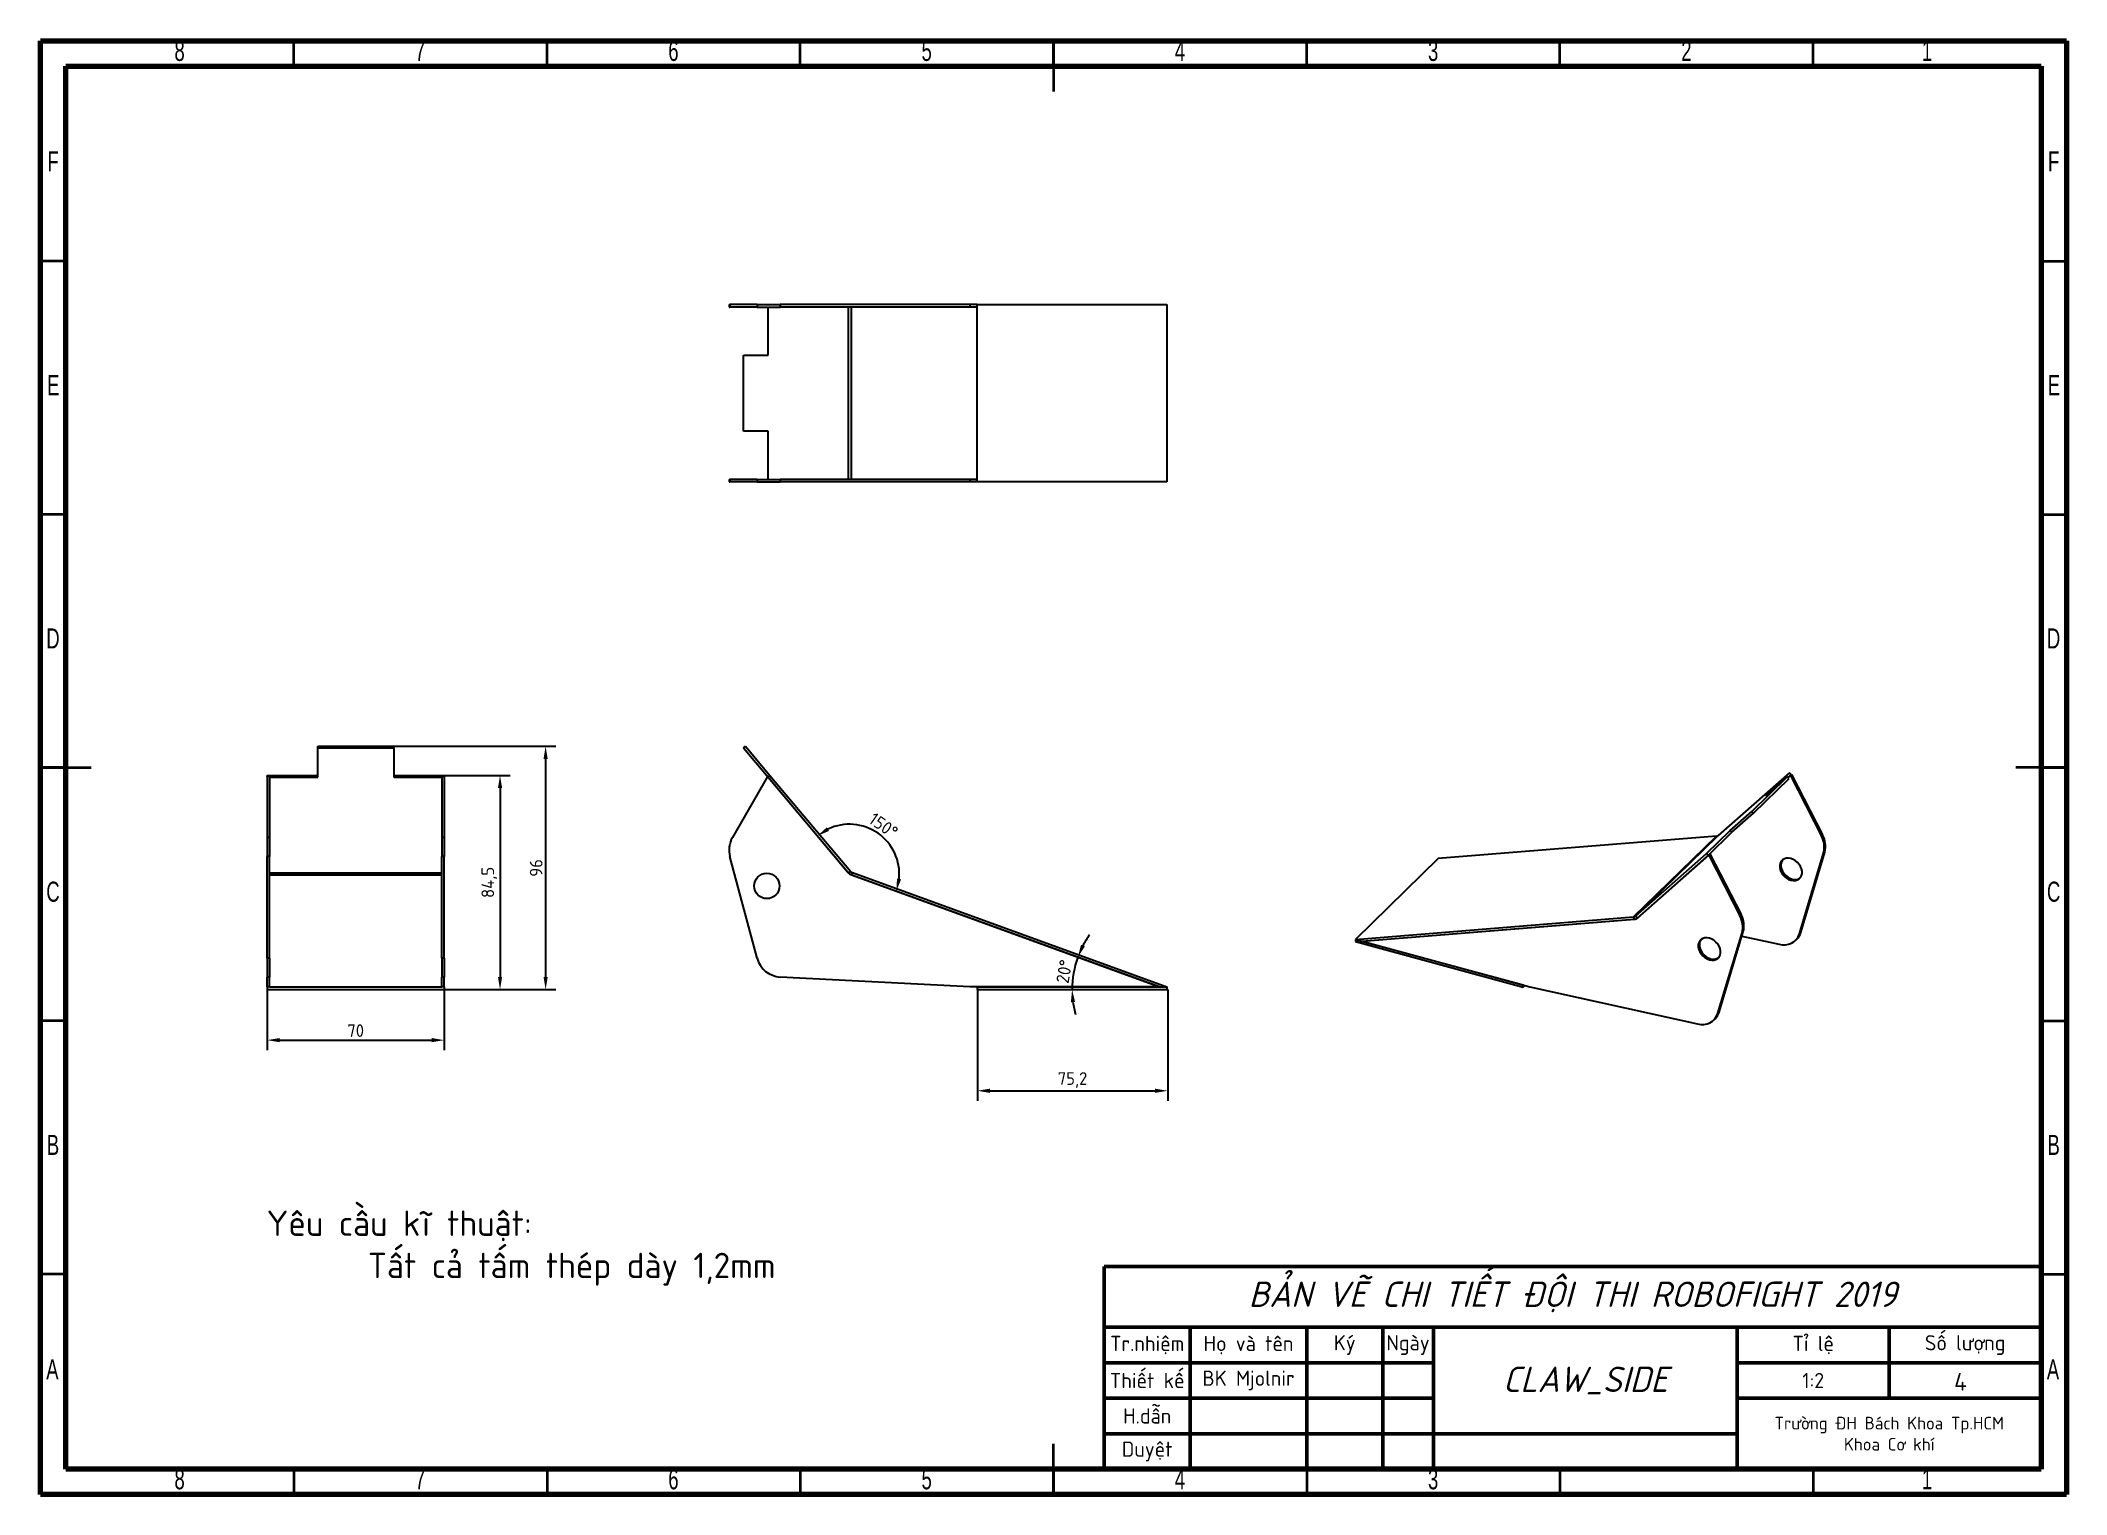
# Model space of a CAD drawing. Header units: millimetres. Extents: x -1615 to 4166, y 5 to 3174.
# Drawn here: x 2605.8 to 3005.8, y 775.9 to 1062.9 of the extents above; entities that cross this region are included whole.
import ezdxf

# ---------------------------------------------------------------- set-up
doc = ezdxf.new("R2010")
doc.units = ezdxf.units.MM
doc.header["$LTSCALE"] = 0.25
doc.header["$PDSIZE"] = -1
doc.linetypes.add('HIDDEN', pattern=[1.905, 1.27, -0.635])
doc.layers.get('0').update_dxf_attribs({"lineweight": 50})
for name, color, linetype, lineweight in [('kich thuoc', 1, 'Continuous', 25), ('Net dam', 7, 'Continuous', 50), ('van ban', 7, 'Continuous', 25)]:
    doc.layers.add(name, color=color, linetype=linetype, lineweight=lineweight)
doc.styles.add('SLDTEXTSTYLE0', font='TXT', dxfattribs={"width": 0.686449})
doc.styles.get("Standard").update_dxf_attribs({"font": ''})
doc.styles.add('tieng viet', font='')
doc.styles.get('Standard').set_extended_font_data('TCVN 7284')
doc.styles.get('tieng viet').set_extended_font_data('TCVN 7284')
doc.dimstyles.new('Ratio 2', dxfattribs={"dimtxt": 2.5, "dimasz": 2.5, "dimexe": 2, "dimexo": 0, "dimtad": 1, "dimtoh": 1, "dimdec": 1, "dimlfac": 2, "dimzin": 9, "dimtxsty": 'Standard', "dimcen": 2.5, "dimazin": 2, "dimtfac": 1, "dimtdec": 1, "dimtmove": 0, "dimatfit": 3, "dimfxl": 1, "dimtzin": 1, "dimarcsym": 0})

msp = doc.modelspace()

# ---------------------------------------------------------------- texts
at = {"color": 7, "linetype": 'Continuous', "lineweight": 0, "char_height": 3.969, "attachment_point": 2, "style": 'SLDTEXTSTYLE0'}
for s, insert in [('8', (2633.226, 1062.855)), ('7', (2680.726, 1062.855)), ('6', (2730.726, 1062.855)), ('5', (2780.726, 1062.855)), ('4', (2830.726, 1062.855)), ('3', (2880.726, 1062.855)), ('2', (2930.726, 1062.855)), ('1', (2978.226, 1062.855)), ('F', (2608.224, 1041.047)), ('F', (3003.224, 1041.047)), ('E', (2608.274, 996.855)), ('E', (3003.274, 996.855)), ('D', (2608.219, 946.855)), ('D', (3003.219, 946.855)), ('C', (2608.225, 896.855)), ('C', (3003.225, 896.855)), ('B', (2608.237, 846.855)), ('B', (3003.237, 846.855)), ('A', (2608.106, 802.547)), ('A', (3003.106, 802.547)), ('8', (2633.226, 780.855)), ('7', (2680.726, 780.855)), ('6', (2730.726, 780.855)), ('5', (2780.726, 780.855)), ('4', (2830.726, 780.855)), ('3', (2880.726, 780.855)), ('1', (2978.226, 780.855))]:
    msp.add_mtext(s, dxfattribs=dict(at, insert=insert))
at = {"layer": 'van ban', "insert": (2650.407, 831.92), "char_height": 5, "attachment_point": 1}
msp.add_mtext_dynamic_manual_height_columns('Yêu cầu kĩ thuật:\\P^ITất cả tấm thép dày 1,2mm^I', width=154.33451, gutter_width=17.5, heights=[0], dxfattribs=at)
at = {"layer": 'van ban', "style": 'tieng viet'}
for s, width, gutter_width, insert, char_height, attachment_point in [('{\\fTCVN 7284|b0|i1|c0|p34;BẢN VẼ CHI TIẾT ĐỘI THI ROBOFIGHT 2019}', 185, 12.5, (2908.266, 814.863), 5, 5), ('Số lượng', 30, 12.5, (2985.766, 805.363), 3, 5), ('Tr.nhiệm', 17, 12.5, (2824.266, 805.363), 3, 5), ('Họ và tên', 23, 12.5, (2844.266, 805.363), 3, 5), ('Ký', 15, 12.5, (2863.266, 805.363), 3, 5), ('Ngày', 10, 12.5, (2875.766, 805.363), 3, 5), ('Tỉ lệ', 30, 12.5, (2955.766, 805.363), 3, 5), ('Thiết kế', 17, 12.5, (2824.266, 798.363), 3, 5), ('BK Mjolnir', 23, 12.5, (2844.266, 798.363), 3, 5), ('{\\fTCVN 7284|b0|i1|c0|p34;CLAW_SIDE}', 60, 12.5, (2910.766, 798.363), 5, 5), ('1:2', 30, 12.5, (2955.766, 798.363), 3, 5), ('4', 30, 17.5, (2983.578, 799.864), 3.5, 1), ('H.dẫn', 17, 12.5, (2824.266, 791.363), 3, 5), ('\\pxsm1;Trường ĐH Bách Khoa Tp.HCM\\PKhoa Cơ khí', 60, 12.5, (2970.766, 787.863), 2.5, 5), ('Duyệt', 17, 12.5, (2824.266, 784.363), 3, 5)]:
    msp.add_mtext_dynamic_manual_height_columns(s, width=width, gutter_width=gutter_width, heights=[0], dxfattribs=dict(at, insert=insert, char_height=char_height, attachment_point=attachment_point))

# ---------------------------------------------------------------- blocks, each defined once
blk = doc.blocks.new('*D1084')
at = {"layer": 'Defpoints', "color": 0, "transparency": 16777216}
for p in [(2790.73, 875.56), (2828.31, 875.56), (2828.31, 855.56)]:
    blk.add_point(p, dxfattribs=at)
at = {"layer": 'kich thuoc', "color": 0, "lineweight": -2, "transparency": 16777216}
for p, q in [((2790.73, 875.56), (2790.73, 853.56)), ((2828.31, 875.56), (2828.31, 853.56)), ((2793.23, 855.56), (2825.81, 855.56))]:
    blk.add_line(p, q, dxfattribs=at)
at = {"layer": 'kich thuoc', "color": 0, "transparency": 16777216}
for points in [[(2793.23, 855.98), (2793.23, 855.15), (2790.73, 855.56)], [(2825.81, 855.98), (2825.81, 855.15), (2828.31, 855.56)]]:
    blk.add_solid(points, dxfattribs=at)
at = {"layer": 'kich thuoc', "color": 0, "transparency": 16777216, "insert": (2809.52, 857.69), "char_height": 2.5, "attachment_point": 5}
blk.add_mtext('75,2', dxfattribs=at)
blk = doc.blocks.new('*D1085')
at = {"layer": 'Defpoints', "color": 0, "transparency": 16777216}
for p in [(2749.3, 917.58), (2774, 903.25), (2765.12, 898.74), (2765.97, 898.14), (2826.69, 876.06)]:
    blk.add_point(p, dxfattribs=at)
at = {"layer": 'kich thuoc', "color": 0, "lineweight": -2, "transparency": 16777216}
blk.add_arc((2765.47, 898.33), 9.85, 354.5958, 115.438, dxfattribs=at)
at = {"layer": 'kich thuoc', "color": 0, "transparency": 16777216}
for points in [[(2761.46, 906.87), (2761.01, 907.57), (2759.13, 905.87)], [(2775.68, 897.31), (2774.87, 897.49), (2774.73, 894.96)]]:
    blk.add_solid(points, dxfattribs=at)
at = {"layer": 'kich thuoc', "color": 0, "transparency": 16777216, "insert": (2772.19, 907.93), "char_height": 2.5, "attachment_point": 5, "rotation": 325.0169}
blk.add_mtext('150°', dxfattribs=at)
blk = doc.blocks.new('*D1086')
at = {"layer": 'Defpoints', "color": 0, "transparency": 16777216}
for p in [(2650.49, 875.56), (2685.49, 875.56), (2685.49, 865.56)]:
    blk.add_point(p, dxfattribs=at)
at = {"layer": 'kich thuoc', "color": 0, "lineweight": -2, "transparency": 16777216}
for p, q in [((2650.49, 875.56), (2650.49, 863.56)), ((2685.49, 875.56), (2685.49, 863.56)), ((2652.99, 865.56), (2682.99, 865.56))]:
    blk.add_line(p, q, dxfattribs=at)
at = {"layer": 'kich thuoc', "color": 0, "transparency": 16777216}
for points in [[(2652.99, 865.98), (2652.99, 865.15), (2650.49, 865.56)], [(2682.99, 865.98), (2682.99, 865.15), (2685.49, 865.56)]]:
    blk.add_solid(points, dxfattribs=at)
at = {"layer": 'kich thuoc', "color": 0, "transparency": 16777216, "insert": (2667.99, 867.44), "char_height": 2.5, "attachment_point": 5}
blk.add_mtext('70', dxfattribs=at)
blk = doc.blocks.new('*D1087')
at = {"layer": 'Defpoints', "color": 0, "transparency": 16777216}
for p in [(2765.97, 898.14), (2809.95, 879.85), (2826.69, 876.06), (2790.73, 875.56), (2828.15, 875.56)]:
    blk.add_point(p, dxfattribs=at)
at = {"layer": 'kich thuoc', "color": 0, "lineweight": -2, "transparency": 16777216}
for start, end in [(144.6189, 152.3179), (160.0169, 180), (187.699, 195.398)]:
    blk.add_arc((2828.06, 875.56), 18.62, start, end, dxfattribs=at)
at = {"layer": 'kich thuoc', "color": 0, "transparency": 16777216}
for points in [[(2811.96, 884.05), (2811.19, 884.38), (2810.57, 881.93)], [(2809.2, 873.04), (2810.03, 873.1), (2809.44, 875.56)]]:
    blk.add_solid(points, dxfattribs=at)
at = {"layer": 'kich thuoc', "color": 0, "transparency": 16777216, "insert": (2807.88, 879.12), "char_height": 2.5, "attachment_point": 5, "rotation": 80.0084}
blk.add_mtext('20%%D', dxfattribs=at)
blk = doc.blocks.new('*D1089')
at = {"layer": 'Defpoints', "color": 0, "transparency": 16777216}
for p in [(2675.49, 923.57), (2685.49, 875.56), (2705.49, 875.56)]:
    blk.add_point(p, dxfattribs=at)
at = {"layer": 'kich thuoc', "color": 0, "lineweight": -2, "transparency": 16777216}
for p, q in [((2675.49, 923.57), (2707.49, 923.57)), ((2705.49, 921.07), (2705.49, 878.06)), ((2685.49, 875.56), (2707.49, 875.56))]:
    blk.add_line(p, q, dxfattribs=at)
at = {"layer": 'kich thuoc', "color": 0, "transparency": 16777216}
for points in [[(2705.08, 921.07), (2705.91, 921.07), (2705.49, 923.57)], [(2705.08, 878.06), (2705.91, 878.06), (2705.49, 875.56)]]:
    blk.add_solid(points, dxfattribs=at)
at = {"layer": 'kich thuoc', "color": 0, "transparency": 16777216, "insert": (2703.62, 899.57), "char_height": 2.5, "attachment_point": 5, "rotation": 90}
blk.add_mtext('96', dxfattribs=at)
blk = doc.blocks.new('*D1090')
at = {"layer": 'Defpoints', "color": 0, "transparency": 16777216}
for p in [(2685.49, 917.83), (2685.49, 875.56), (2696.49, 875.56)]:
    blk.add_point(p, dxfattribs=at)
at = {"layer": 'kich thuoc', "color": 0, "lineweight": -2, "transparency": 16777216}
for p, q in [((2685.49, 917.83), (2698.49, 917.83)), ((2696.49, 915.33), (2696.49, 878.06)), ((2685.49, 875.56), (2698.49, 875.56))]:
    blk.add_line(p, q, dxfattribs=at)
at = {"layer": 'kich thuoc', "color": 0, "transparency": 16777216}
for points in [[(2696.08, 915.33), (2696.91, 915.33), (2696.49, 917.83)], [(2696.08, 878.06), (2696.91, 878.06), (2696.49, 875.56)]]:
    blk.add_solid(points, dxfattribs=at)
at = {"layer": 'kich thuoc', "color": 0, "transparency": 16777216, "insert": (2694.37, 896.7), "char_height": 2.5, "attachment_point": 5, "rotation": 90}
blk.add_mtext('84,5', dxfattribs=at)

# ---------------------------------------------------------------- dimensions: what is measured, and where the dimension line sits
at = {"layer": 'kich thuoc'}
for base, p1, picture, middle in [((2705.493, 875.564), (2675.493, 923.572), '*D1089', (2703.618, 899.568)), ((2696.493, 875.564), (2685.493, 917.828), '*D1090', (2694.368, 896.696))]:
    dim = msp.add_linear_dim(base=base, p1=p1, p2=(2685.493, 875.564), angle=90, dimstyle='Ratio 2', dxfattribs=at)
    dim.commit()
    dim.dimension.update_dxf_attribs({"geometry": picture, "text_midpoint": middle})
dim = msp.add_angular_dim_2l(base=(2773.998, 903.255), line1=((2826.689, 876.064), (2765.971, 898.143)), line2=((2765.123, 898.737), (2749.3, 917.582)), dimstyle='Ratio 2', dxfattribs=at)
dim.commit()
dim.dimension.update_dxf_attribs({"geometry": '*D1085', "text_midpoint": (2772.191, 907.934)})
dim = msp.add_angular_dim_2l(base=(2809.946, 879.854), line1=((2790.727, 875.564), (2828.152, 875.564)), line2=((2826.689, 876.064), (2765.971, 898.143)), text='20%%D', dimstyle='Ratio 2', dxfattribs=at)
dim.commit()
dim.dimension.update_dxf_attribs({"geometry": '*D1087', "text_midpoint": (2807.881, 879.12)})
for base, p1, p2, picture, middle in [((2685.493, 865.564), (2650.493, 875.564), (2685.493, 875.564), '*D1086', (2667.993, 867.439)), ((2828.315, 855.564), (2790.727, 875.564), (2828.315, 875.564), '*D1084', (2809.521, 857.689))]:
    dim = msp.add_linear_dim(base=base, p1=p1, p2=p2, dimstyle='Ratio 2', dxfattribs=at)
    dim.commit()
    dim.dimension.update_dxf_attribs({"geometry": picture, "text_midpoint": middle})

# ---------------------------------------------------------------- linework, layer by layer
at = {"color": 7, "linetype": 'Continuous', "lineweight": 70}
for p, q in [((2605.766, 775.863), (2605.766, 1062.863)), ((2605.766, 1062.863), (3005.766, 1062.863)), ((3005.766, 1062.863), (3005.766, 775.863)), ((2610.766, 780.863), (2610.766, 1057.863)), ((2610.766, 1057.863), (3000.766, 1057.863)), ((3000.766, 1057.863), (3000.766, 780.863)), ((3000.766, 780.863), (2610.766, 780.863)), ((3005.766, 775.863), (2605.766, 775.863))]:
    msp.add_line(p, q, dxfattribs=at)
at = {"color": 7, "linetype": 'Continuous', "lineweight": 35}
for p, q in [((2655.766, 1057.863), (2655.766, 1062.863)), ((2705.766, 1057.863), (2705.766, 1062.863)), ((2755.766, 1057.863), (2755.766, 1062.863)), ((2805.766, 1062.863), (2805.766, 1052.863)), ((2805.766, 1057.863), (2805.766, 1062.863)), ((2855.766, 1057.863), (2855.766, 1062.863)), ((2905.766, 1057.863), (2905.766, 1062.863)), ((2955.766, 1057.863), (2955.766, 1062.863)), ((2610.766, 1019.363), (2605.766, 1019.363)), ((3000.766, 1019.363), (3005.766, 1019.363)), ((2610.766, 969.363), (2605.766, 969.363)), ((3000.766, 969.363), (3005.766, 969.363)), ((2605.766, 919.363), (2615.766, 919.363)), ((2610.766, 919.363), (2605.766, 919.363)), ((3005.766, 919.363), (2995.766, 919.363)), ((3000.766, 919.363), (3005.766, 919.363)), ((2610.766, 869.363), (2605.766, 869.363)), ((3000.766, 869.363), (3005.766, 869.363)), ((2610.766, 819.363), (2605.766, 819.363)), ((3000.766, 819.363), (3005.766, 819.363)), ((2805.766, 775.863), (2805.766, 785.863)), ((2655.766, 780.863), (2655.766, 775.863)), ((2705.766, 780.863), (2705.766, 775.863)), ((2755.766, 780.863), (2755.766, 775.863)), ((2805.766, 780.863), (2805.766, 775.863)), ((2855.766, 780.863), (2855.766, 775.863)), ((2905.766, 780.863), (2905.766, 775.863)), ((2955.766, 780.863), (2955.766, 775.863))]:
    msp.add_line(p, q, dxfattribs=at)
at = {"layer": 'Net dam', "color": 7, "linetype": 'Continuous', "lineweight": 25}
for p, q in [((2741.702, 1010.765), (2741.702, 1010.265)), ((2741.702, 1010.765), (2741.873, 1010.765)), ((2741.702, 1010.265), (2741.873, 1010.265)), ((2741.873, 1010.765), (2741.873, 1010.265)), ((2747.248, 1010.765), (2741.873, 1010.765)), ((2747.248, 1010.265), (2741.873, 1010.265)), ((2747.248, 1010.765), (2747.248, 1010.265)), ((2747.248, 1010.765), (2751.816, 1010.765)), ((2747.248, 1010.265), (2751.816, 1010.265)), ((2749.409, 1000.765), (2749.409, 1010.265)), ((2751.816, 1010.765), (2751.816, 1010.265)), ((2789.265, 1010.765), (2751.816, 1010.765)), ((2789.265, 1010.265), (2751.816, 1010.265)), ((2789.265, 1010.765), (2789.265, 1010.265)), ((2790.727, 1010.765), (2789.265, 1010.765)), ((2790.727, 1010.265), (2789.265, 1010.265)), ((2790.727, 1010.765), (2828.152, 1010.765)), ((2790.727, 975.765), (2790.727, 1010.765)), ((2828.152, 1010.765), (2828.152, 975.765)), ((2744.586, 985.765), (2744.586, 1000.765)), ((2744.586, 1000.765), (2749.409, 1000.765)), ((2749.409, 985.765), (2744.586, 985.765)), ((2749.409, 976.265), (2749.409, 985.765)), ((2741.702, 976.265), (2741.702, 975.765)), ((2741.702, 976.265), (2741.873, 976.265)), ((2741.873, 976.265), (2741.873, 975.765)), ((2747.248, 976.265), (2741.873, 976.265)), ((2747.248, 976.265), (2747.248, 975.765)), ((2747.248, 976.265), (2751.816, 976.265)), ((2751.816, 976.265), (2751.816, 975.765)), ((2789.265, 976.265), (2751.816, 976.265)), ((2789.265, 976.265), (2789.265, 975.765)), ((2790.727, 976.265), (2789.265, 976.265)), ((2741.702, 975.765), (2741.873, 975.765)), ((2747.248, 975.765), (2741.873, 975.765)), ((2747.248, 975.765), (2751.816, 975.765)), ((2789.265, 975.765), (2751.816, 975.765)), ((2790.727, 975.765), (2789.265, 975.765)), ((2828.152, 975.765), (2790.727, 975.765)), ((2660.493, 923.25), (2660.493, 923.572)), ((2660.493, 923.572), (2675.493, 923.572)), ((2660.493, 917.506), (2660.493, 923.25)), ((2660.493, 923.25), (2675.493, 923.25)), ((2675.493, 923.25), (2675.493, 923.572)), ((2675.493, 923.25), (2675.493, 917.506)), ((2744.586, 923.25), (2744.969, 923.572)), ((2744.586, 923.25), (2749.409, 917.506)), ((2744.969, 923.572), (2749.792, 917.828)), ((2650.493, 917.582), (2650.493, 917.828)), ((2650.493, 917.828), (2660.493, 917.828)), ((2650.993, 917.582), (2650.493, 917.582)), ((2650.493, 917.582), (2650.493, 905.583)), ((2650.993, 917.582), (2650.993, 905.583)), ((2650.993, 917.506), (2660.493, 917.506)), ((2675.493, 917.828), (2685.493, 917.828)), ((2675.493, 917.506), (2684.993, 917.506)), ((2685.493, 917.582), (2684.993, 917.582)), ((2684.993, 917.582), (2684.993, 905.583)), ((2685.493, 917.582), (2685.493, 917.828)), ((2685.493, 917.582), (2685.493, 905.583)), ((2749.3, 917.582), (2742.372, 905.583)), ((2765.123, 898.737), (2749.3, 917.582)), ((2749.409, 917.506), (2749.792, 917.828)), ((2749.409, 917.506), (2765.274, 898.611)), ((2749.792, 917.828), (2765.656, 898.932)), ((2951.048, 918.358), (2937.016, 905.974)), ((2943.645, 910.734), (2950.646, 917.567)), ((2943.984, 910.367), (2950.984, 917.199)), ((2946.381, 913.803), (2951.048, 918.358)), ((2950.646, 917.567), (2946.381, 913.803)), ((2950.984, 917.199), (2950.646, 917.567)), ((2950.791, 917.409), (2951.386, 917.99)), ((2950.797, 917.403), (2951.249, 917.802)), ((2950.898, 917.513), (2951.482, 918.029)), ((2951.386, 917.99), (2951.048, 918.358)), ((2951.482, 918.029), (2951.249, 917.802)), ((2951.249, 917.802), (2957.376, 905.85)), ((2951.482, 918.029), (2957.609, 906.078)), ((2939.38, 906.97), (2943.645, 910.734)), ((2939.719, 906.603), (2943.984, 910.367)), ((2943.984, 910.367), (2943.645, 910.734)), ((2650.993, 905.583), (2650.493, 905.583)), ((2650.493, 905.583), (2650.493, 901.788)), ((2650.993, 905.583), (2650.993, 901.788)), ((2685.493, 905.583), (2684.993, 905.583)), ((2684.993, 905.583), (2684.993, 901.788)), ((2685.493, 905.583), (2685.493, 901.788)), ((2936.641, 905.822), (2881.744, 901.394)), ((2920.307, 889.879), (2936.641, 905.822)), ((2920.682, 890.032), (2937.016, 905.974)), ((2934.713, 902.415), (2939.38, 906.97)), ((2935.052, 902.047), (2939.719, 906.603)), ((2939.719, 906.603), (2939.38, 906.97)), ((2957.609, 906.078), (2957.376, 905.85)), ((2650.993, 901.788), (2650.493, 901.788)), ((2650.493, 881.726), (2650.493, 901.788)), ((2650.993, 881.726), (2650.993, 901.788)), ((2685.493, 901.788), (2684.993, 901.788)), ((2684.993, 881.726), (2684.993, 901.788)), ((2685.493, 881.726), (2685.493, 901.788)), ((2747.248, 881.726), (2741.873, 901.788)), ((2881.744, 901.394), (2865.41, 885.452)), ((2920.682, 890.032), (2934.713, 902.415)), ((2921.021, 889.664), (2935.052, 902.047)), ((2921.154, 889.736), (2935.148, 902.086)), ((2921.387, 889.964), (2935.381, 902.314)), ((2935.052, 902.047), (2934.713, 902.415)), ((2935.381, 902.314), (2935.148, 902.086)), ((2935.148, 902.086), (2941.275, 890.135)), ((2935.381, 902.314), (2941.509, 890.363)), ((2953.063, 886.573), (2957.818, 902.478)), ((2953.297, 886.801), (2958.051, 902.706)), ((2958.051, 902.706), (2957.818, 902.478)), ((2765.656, 898.932), (2765.274, 898.611)), ((2766.081, 898.635), (2765.91, 898.166)), ((2765.91, 898.166), (2826.689, 876.064)), ((2826.689, 876.064), (2765.971, 898.143)), ((2766.081, 898.635), (2828.152, 876.064)), ((2865.41, 885.452), (2920.307, 889.879)), ((2866.704, 885.1), (2920.458, 889.435)), ((2866.704, 885.1), (2920.404, 889.431)), ((2920.458, 889.435), (2920.307, 889.879)), ((2921.021, 889.664), (2920.682, 890.032)), ((2921.387, 889.964), (2921.154, 889.736)), ((2921.949, 890.483), (2921.971, 890.479)), ((2941.509, 890.363), (2941.275, 890.135)), ((2865.41, 885.452), (2866.704, 885.1)), ((2865.41, 885.452), (2898.509, 876.456)), ((2865.41, 885.452), (2865.41, 885.023)), ((2865.41, 885.023), (2898.509, 876.027)), ((2866.704, 885.1), (2899.802, 876.104)), ((2936.962, 870.858), (2941.717, 886.763)), ((2937.196, 871.086), (2941.95, 886.991)), ((2941.69, 886.121), (2949.023, 884.5)), ((2941.95, 886.991), (2941.717, 886.763)), ((2952.284, 885.265), (2952.518, 885.493)), ((2953.297, 886.801), (2953.063, 886.573)), ((2650.993, 881.726), (2650.493, 881.726)), ((2650.493, 881.726), (2650.493, 878.027)), ((2650.993, 881.726), (2650.993, 878.027)), ((2685.493, 881.726), (2684.993, 881.726)), ((2684.993, 881.726), (2684.993, 878.027)), ((2685.493, 881.726), (2685.493, 878.027)), ((2650.993, 878.027), (2650.493, 878.027)), ((2650.493, 876.064), (2650.493, 878.027)), ((2650.993, 876.064), (2650.493, 876.064)), ((2650.493, 876.064), (2650.493, 875.564)), ((2650.993, 876.064), (2650.993, 878.027)), ((2650.993, 876.064), (2684.993, 876.064)), ((2685.493, 878.027), (2684.993, 878.027)), ((2684.993, 876.064), (2684.993, 878.027)), ((2685.493, 876.064), (2684.993, 876.064)), ((2685.493, 876.064), (2685.493, 878.027)), ((2685.493, 876.064), (2685.493, 875.564)), ((2789.265, 876.064), (2751.816, 878.027)), ((2826.689, 876.064), (2789.265, 876.064)), ((2790.727, 876.064), (2790.727, 875.564)), ((2790.727, 876.064), (2828.152, 876.064)), ((2826.689, 876.064), (2828.152, 876.064)), ((2828.152, 876.064), (2828.152, 875.564)), ((2898.509, 876.456), (2898.509, 876.027)), ((2898.509, 876.027), (2898.853, 876.363)), ((2899.802, 876.104), (2932.923, 868.785)), ((2650.493, 875.564), (2685.493, 875.564)), ((2790.727, 875.564), (2828.152, 875.564)), ((2936.183, 869.55), (2936.417, 869.778)), ((2937.196, 871.086), (2936.962, 870.858))]:
    msp.add_line(p, q, dxfattribs=at)
at = {"layer": 'Net dam', "color": 8, "linetype": 'Continuous', "lineweight": 25}
for p, q in [((2765.274, 976.265), (2765.274, 1010.265)), ((2765.91, 976.265), (2765.91, 1010.265)), ((2650.993, 898.611), (2684.993, 898.611)), ((2650.993, 898.166), (2684.993, 898.166))]:
    msp.add_line(p, q, dxfattribs=at)
at = {"layer": 'Net dam', "color": 7, "linetype": 'HIDDEN', "lineweight": 18}
for p, q in [((2765.274, 898.611), (2765.656, 898.932)), ((2765.91, 898.166), (2766.081, 898.635))]:
    msp.add_line(p, q, dxfattribs=at)
at = {"layer": 'Net dam'}
for p, q in [((2815.766, 780.863), (2815.766, 820.863)), ((2815.766, 820.863), (3000.766, 820.863)), ((3000.766, 820.863), (3000.766, 780.863)), ((2815.766, 808.863), (3000.766, 808.863)), ((2832.766, 780.863), (2832.766, 808.863)), ((2855.766, 780.863), (2855.766, 808.863)), ((2870.766, 780.863), (2870.766, 808.863)), ((2880.766, 780.863), (2880.766, 808.863)), ((2940.766, 780.863), (2940.766, 808.863)), ((2970.766, 794.863), (2970.766, 808.863)), ((2815.766, 801.863), (2880.766, 801.863)), ((2940.766, 801.863), (3000.766, 801.863)), ((2815.766, 794.863), (2880.766, 794.863)), ((2940.766, 794.863), (3000.766, 794.863)), ((2815.766, 787.863), (2940.766, 787.863)), ((3000.766, 780.863), (2815.766, 780.863))]:
    msp.add_line(p, q, dxfattribs=at)
at = {"layer": 'Net dam', "color": 7, "linetype": 'Continuous', "lineweight": 25, "flags": 128}
for points in [[(2951.36, 897.131), (2951.819, 897.053), (2952.259, 897.071), (2952.66, 897.186), (2953.003, 897.392), (2953.275, 897.68), (2953.464, 898.038), (2953.56, 898.45), (2953.56, 898.898), (2953.465, 899.362), (2953.277, 899.823), (2953.006, 900.259), (2952.662, 900.653), (2952.262, 900.986), (2951.823, 901.244), (2951.363, 901.416), (2950.903, 901.494), (2950.464, 901.476), (2950.063, 901.361), (2949.719, 901.155), (2949.447, 900.867), (2949.259, 900.509), (2949.163, 900.097), (2949.162, 899.649), (2949.258, 899.184), (2949.446, 898.724), (2949.717, 898.288), (2950.06, 897.894), (2950.46, 897.561), (2950.9, 897.303), (2951.36, 897.131)], [(2949.738, 901.17), (2949.681, 901.094), (2949.492, 900.736), (2949.396, 900.324), (2949.396, 899.877), (2949.491, 899.412), (2949.679, 898.952), (2949.95, 898.515), (2950.294, 898.122), (2950.694, 897.789), (2951.133, 897.531), (2951.593, 897.359), (2952.053, 897.28), (2952.492, 897.299), (2952.893, 897.414), (2953.218, 897.605)], [(2935.259, 881.416), (2935.718, 881.337), (2936.158, 881.356), (2936.559, 881.471), (2936.902, 881.677), (2937.174, 881.965), (2937.363, 882.323), (2937.459, 882.735), (2937.459, 883.183), (2937.364, 883.647), (2937.176, 884.108), (2936.905, 884.544), (2936.561, 884.937), (2936.161, 885.27), (2935.722, 885.529), (2935.262, 885.701), (2934.802, 885.779), (2934.363, 885.761), (2933.962, 885.646), (2933.618, 885.44), (2933.346, 885.151), (2933.158, 884.794), (2933.062, 884.382), (2933.061, 883.934), (2933.157, 883.469), (2933.345, 883.009), (2933.616, 882.573), (2933.959, 882.179), (2934.359, 881.846), (2934.799, 881.588), (2935.259, 881.416)], [(2933.637, 885.455), (2933.58, 885.379), (2933.391, 885.021), (2933.295, 884.609), (2933.295, 884.161), (2933.39, 883.697), (2933.578, 883.237), (2933.849, 882.8), (2934.193, 882.407), (2934.593, 882.074), (2935.032, 881.816), (2935.492, 881.644), (2935.952, 881.565), (2936.391, 881.584), (2936.792, 881.699), (2937.117, 881.89)]]:
    msp.add_lwpolyline(points, dxfattribs=at)
at = {"layer": 'Net dam', "color": 7, "linetype": 'Continuous', "lineweight": 25}
msp.add_circle((2749.173, 896.003), 2.5, dxfattribs=at)
for centre, radius, start, end in [((2746.702, 903.083), 5, 150, 195), ((2936.601, 906.458), 0.638, 273.60578, 310.63065), ((2953.355, 903.609), 4.604, 345.78691, 29.13977), ((2953.588, 903.836), 4.604, 345.78691, 29.13977), ((2766.655, 900.023), 2, 220.01689, 250.01689), ((2766.422, 899.575), 1.5, 220.01689, 250.01689), ((2766.422, 899.575), 1, 220.01689, 250.01689), ((2920.267, 890.516), 0.638, 273.60578, 310.63065), ((2920.323, 890.704), 1.275, 273.60579, 310.63066), ((2920.398, 890.39), 0.956, 273.60578, 310.63065), ((2920.615, 890.839), 1.168, 301.38712, 311.39499), ((2937.254, 887.893), 4.604, 345.78691, 29.13977), ((2937.487, 888.121), 4.604, 345.78691, 29.13977), ((2949.991, 887.589), 3.236, 252.60762, 341.71295), ((2950.408, 887.635), 3.007, 314.55892, 343.88745), ((2752.078, 883.02), 5, 195, 267), ((2933.89, 871.874), 3.236, 252.60762, 341.71295), ((2934.307, 871.92), 3.007, 314.55892, 343.88745)]:
    msp.add_arc(centre, radius, start, end, dxfattribs=at)

msp.set_redraw_order([(e.dxf.handle, doc.entitydb.next_handle()) for e in msp.query("TEXT MTEXT ATTDEF DIMENSION ARC_DIMENSION")])  # texts and dimensions are drawn at this point

doc.saveas('drawing.dxf')
